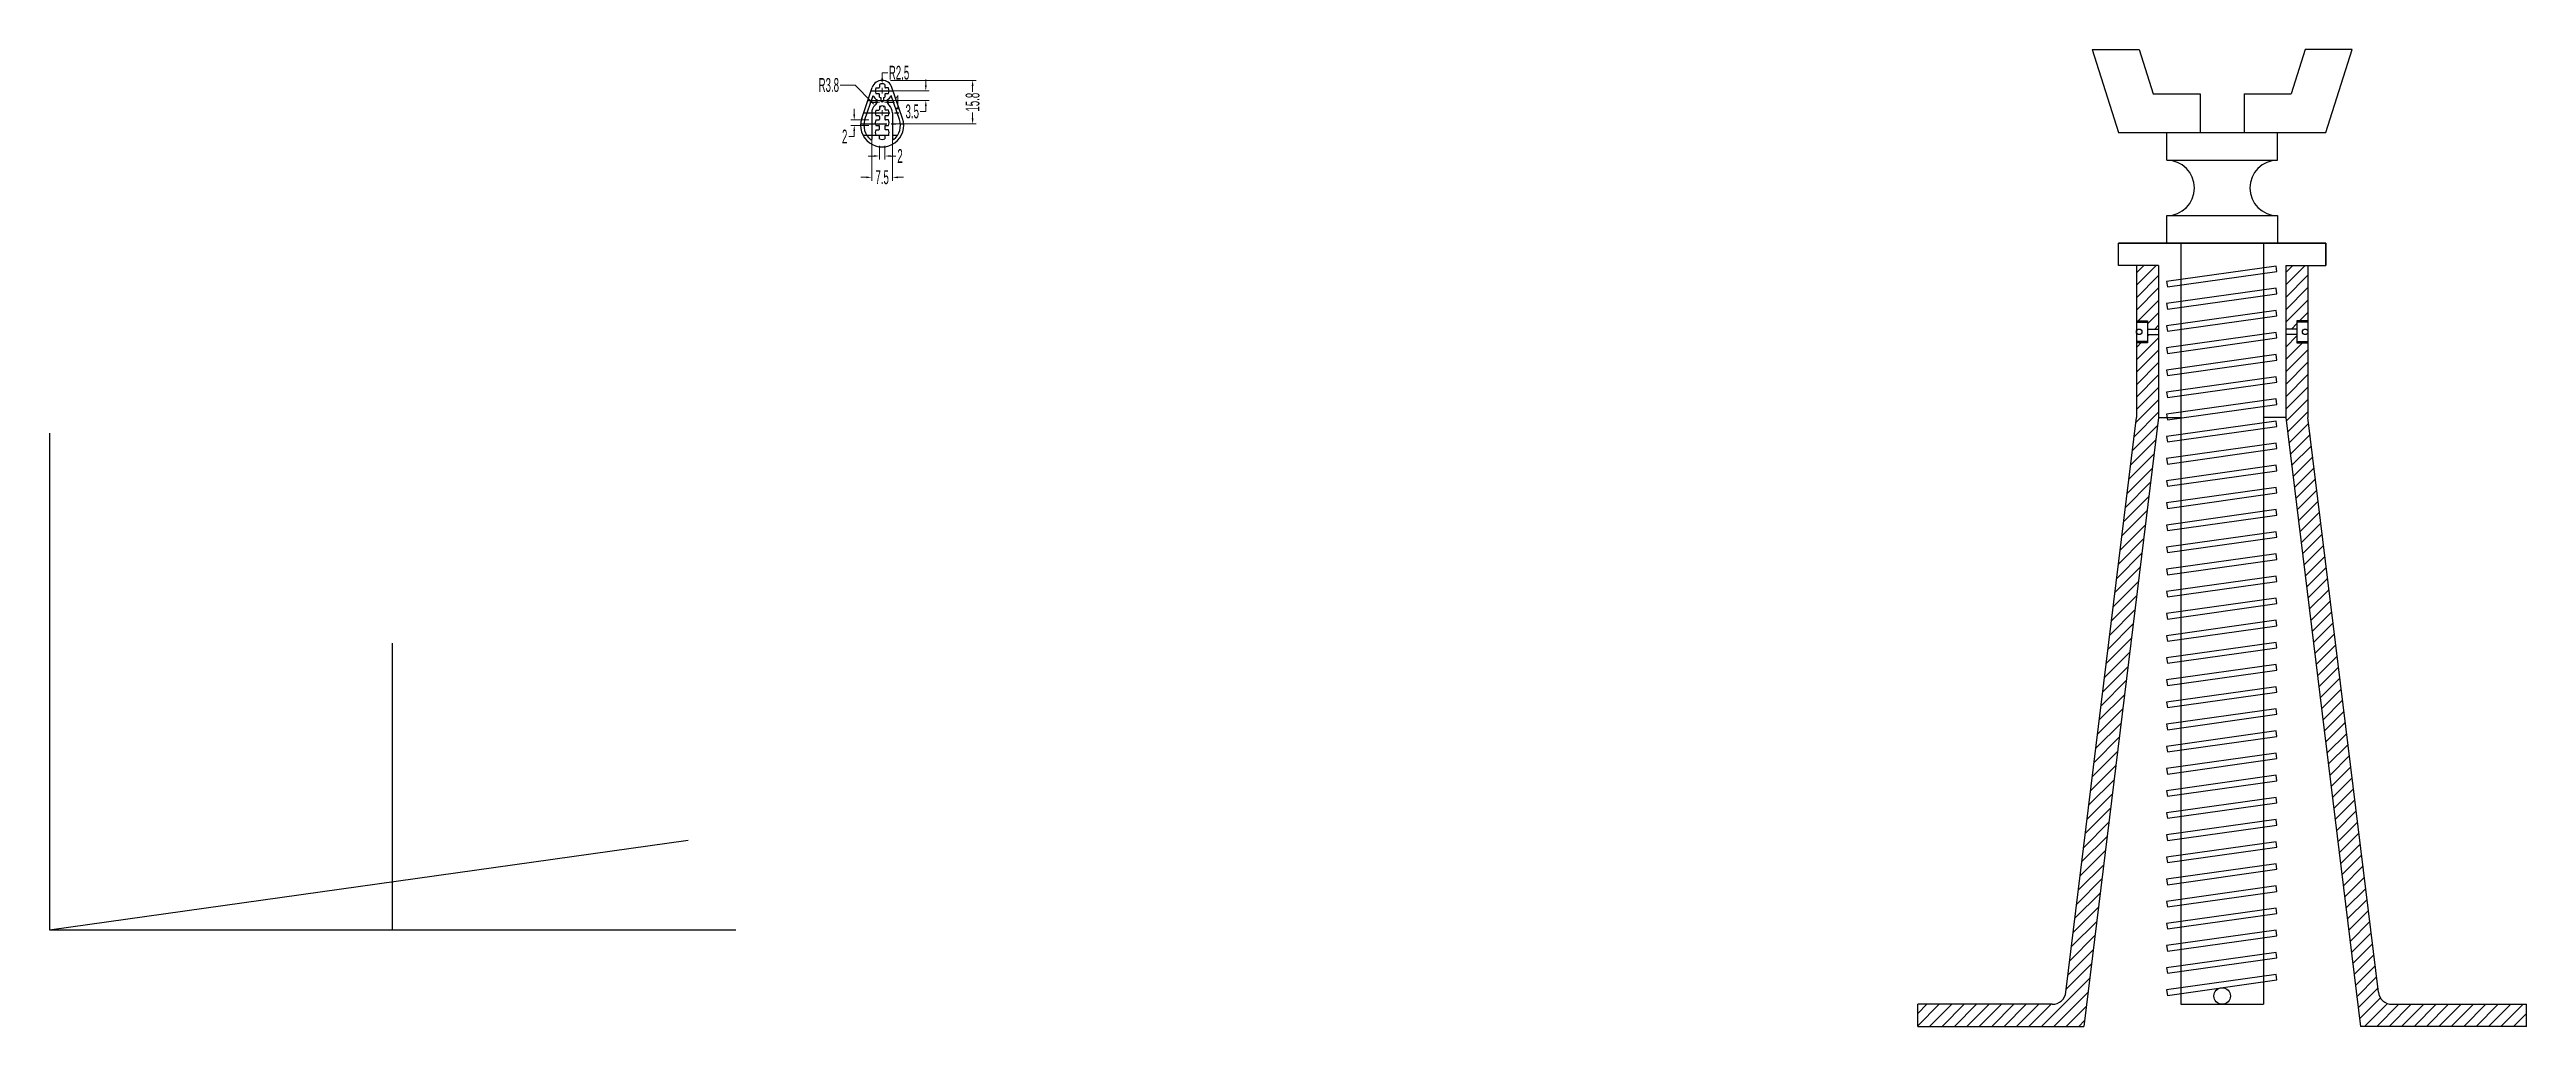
# Model space of a CAD drawing. Header units: millimetres. Extents: x 1568 to 31342, y 459 to 4403.
# Drawn here: x 18484 to 19379, y 2819 to 3172 of the extents above; entities that cross this region are included whole.
import ezdxf

# ---------------------------------------------------------------- set-up
doc = ezdxf.new("R2010")
doc.units = ezdxf.units.MM
doc.header["$LTSCALE"] = 0.5
doc.linetypes.add('CENTER2', pattern=[28.575, 19.05, -3.175, 3.175, -3.175])
doc.layers.add('doted line', color=7, linetype='CENTER2')
doc.layers.add('drawing', color=7, linetype='Continuous')
doc.styles.get("Standard").update_dxf_attribs({"font": 'arial.ttf', "width": 0.5})
doc.dimstyles.new('sarthak', dxfattribs={"dimtxt": 5, "dimasz": 2, "dimexe": 1.25, "dimexo": 3, "dimtad": 0, "dimtoh": 1, "dimdec": 1, "dimdsep": 46, "dimtxsty": 'Standard', "dimcen": 1, "dimclrd": 6, "dimclre": 6, "dimclrt": 6, "dimadec": 0, "dimazin": 0, "dimtfac": 1, "dimtdec": 1, "dimtofl": 0, "dimtmove": 0, "dimatfit": 3, "dimfxl": 1, "dimlwd": 0, "dimlwe": 0, "dimarcsym": 0})

msp = doc.modelspace()

# ---------------------------------------------------------------- blocks, each defined once
blk = doc.blocks.new('*D721')
at = {"layer": 'Defpoints', "color": 0, "transparency": 16777216}
for p in [(18783.6, 3140.45), (18785.6, 3140.45), (18785.6, 3133.72)]:
    blk.add_point(p, dxfattribs=at)
at = {"layer": 'doted line', "color": 6, "linetype": 'Continuous', "lineweight": 0, "transparency": 16777216}
for p, q in [((18783.6, 3137.45), (18783.6, 3132.47)), ((18785.6, 3137.45), (18785.6, 3132.47)), ((18781.6, 3133.72), (18779.6, 3133.72)), ((18787.6, 3133.72), (18789.6, 3133.72))]:
    blk.add_line(p, q, dxfattribs=at)
at = {"layer": 'doted line', "color": 6, "transparency": 16777216}
for points in [[(18781.6, 3134.06), (18781.6, 3133.39), (18783.6, 3133.72)], [(18787.6, 3134.06), (18787.6, 3133.39), (18785.6, 3133.72)]]:
    blk.add_solid(points, dxfattribs=at)
at = {"layer": 'doted line', "color": 6, "transparency": 16777216, "insert": (18791.06, 3133.72), "char_height": 5, "attachment_point": 5}
blk.add_mtext('2', dxfattribs=at)
blk = doc.blocks.new('*D722')
at = {"layer": 'Defpoints', "color": 0, "transparency": 16777216}
for p in [(18780.85, 3142.68), (18788.35, 3142.68), (18788.35, 3126.02)]:
    blk.add_point(p, dxfattribs=at)
at = {"layer": 'doted line', "color": 6, "linetype": 'Continuous', "lineweight": 0, "transparency": 16777216}
for p, q in [((18780.85, 3139.68), (18780.85, 3124.77)), ((18788.35, 3139.68), (18788.35, 3124.77)), ((18778.85, 3126.02), (18776.85, 3126.02)), ((18790.35, 3126.02), (18792.35, 3126.02))]:
    blk.add_line(p, q, dxfattribs=at)
at = {"layer": 'doted line', "color": 6, "transparency": 16777216}
for points in [[(18778.85, 3126.35), (18778.85, 3125.68), (18780.85, 3126.02)], [(18790.35, 3126.35), (18790.35, 3125.68), (18788.35, 3126.02)]]:
    blk.add_solid(points, dxfattribs=at)
at = {"layer": 'doted line', "color": 6, "transparency": 16777216, "insert": (18784.6, 3126.02), "char_height": 5, "attachment_point": 5}
blk.add_mtext('7.5', dxfattribs=at)
blk = doc.blocks.new('*D723')
at = {"layer": 'Defpoints', "color": 0, "transparency": 16777216}
for p in [(18784.86, 3157.31), (18784.86, 3153.81), (18800.39, 3153.81)]:
    blk.add_point(p, dxfattribs=at)
at = {"layer": 'doted line', "color": 6, "linetype": 'Continuous', "lineweight": 0, "transparency": 16777216}
for p, q in [((18800.39, 3159.31), (18800.39, 3161.31)), ((18787.86, 3157.31), (18801.64, 3157.31)), ((18787.86, 3153.81), (18801.64, 3153.81)), ((18800.39, 3151.81), (18800.39, 3149.81)), ((18800.39, 3149.81), (18798.39, 3149.81))]:
    blk.add_line(p, q, dxfattribs=at)
at = {"layer": 'doted line', "color": 6, "transparency": 16777216}
for points in [[(18800.05, 3159.31), (18800.72, 3159.31), (18800.39, 3157.31)], [(18800.05, 3151.81), (18800.72, 3151.81), (18800.39, 3153.81)]]:
    blk.add_solid(points, dxfattribs=at)
at = {"layer": 'doted line', "color": 6, "transparency": 16777216, "insert": (18795.48, 3149.81), "char_height": 5, "attachment_point": 5}
blk.add_mtext('3.5', dxfattribs=at)
blk = doc.blocks.new('*D724')
at = {"layer": 'Defpoints', "color": 0, "transparency": 16777216}
for p in [(18784.6, 3161.06), (18817.31, 3161.06), (18784.87, 3145.31)]:
    blk.add_point(p, dxfattribs=at)
at = {"layer": 'doted line', "color": 6, "linetype": 'Continuous', "lineweight": 0, "transparency": 16777216}
for p, q in [((18787.6, 3161.06), (18818.56, 3161.06)), ((18817.31, 3159.06), (18817.31, 3156.94)), ((18787.87, 3145.31), (18818.56, 3145.31)), ((18817.31, 3147.31), (18817.31, 3149.42))]:
    blk.add_line(p, q, dxfattribs=at)
at = {"layer": 'doted line', "color": 6, "transparency": 16777216}
for points in [[(18816.98, 3159.06), (18817.65, 3159.06), (18817.31, 3161.06)], [(18816.98, 3147.31), (18817.65, 3147.31), (18817.31, 3145.31)]]:
    blk.add_solid(points, dxfattribs=at)
at = {"layer": 'doted line', "color": 6, "transparency": 16777216, "insert": (18817.31, 3153.18), "char_height": 5, "attachment_point": 5, "rotation": 90}
blk.add_mtext('15.8', dxfattribs=at)
blk = doc.blocks.new('*D725')
at = {"layer": 'Defpoints', "color": 0, "transparency": 16777216}
for p in [(18784.1, 3154.33), (18785.1, 3154.33), (18785.1, 3153.11)]:
    blk.add_point(p, dxfattribs=at)
at = {"layer": 'doted line', "color": 6, "linetype": 'Continuous', "lineweight": 0, "transparency": 16777216}
for p, q in [((18782.1, 3153.11), (18780.1, 3153.11)), ((18784.1, 3151.33), (18784.1, 3151.86)), ((18785.1, 3151.33), (18785.1, 3151.86)), ((18787.1, 3153.11), (18789.1, 3153.11))]:
    blk.add_line(p, q, dxfattribs=at)
at = {"layer": 'doted line', "color": 6, "transparency": 16777216}
for points in [[(18782.1, 3153.44), (18782.1, 3152.78), (18784.1, 3153.11)], [(18787.1, 3153.44), (18787.1, 3152.78), (18785.1, 3153.11)]]:
    blk.add_solid(points, dxfattribs=at)
at = {"layer": 'doted line', "color": 6, "transparency": 16777216, "insert": (18790.19, 3153.11), "char_height": 5, "attachment_point": 5}
blk.add_mtext('1', dxfattribs=at)
blk = doc.blocks.new('*D720')
at = {"layer": 'Defpoints', "color": 0, "transparency": 16777216}
for p in [(18784.6, 3159.81), (18784.6, 3157.31)]:
    blk.add_point(p, dxfattribs=at)
at = {"layer": 'doted line', "color": 6, "linetype": 'Continuous', "lineweight": 0, "transparency": 16777216}
for p, q in [((18786.6, 3163.81), (18784.6, 3163.81)), ((18784.6, 3163.81), (18784.6, 3161.81))]:
    blk.add_line(p, q, dxfattribs=at)
at = {"layer": 'doted line', "color": 6, "lineweight": 0, "transparency": 16777216}
for p, q in [((18783.6, 3157.31), (18785.6, 3157.31)), ((18784.6, 3156.31), (18784.6, 3158.31))]:
    blk.add_line(p, q, dxfattribs=at)
at = {"layer": 'doted line', "color": 6, "transparency": 16777216}
blk.add_solid([(18784.27, 3161.81), (18784.94, 3161.81), (18784.6, 3159.81)], dxfattribs=at)
at = {"layer": 'doted line', "color": 6, "transparency": 16777216, "insert": (18790.71, 3163.81), "char_height": 5, "attachment_point": 5}
blk.add_mtext('R2.5', dxfattribs=at)
blk = doc.blocks.new('*D726')
at = {"layer": 'Defpoints', "color": 0, "transparency": 16777216}
for p in [(18782, 3152.01), (18784.6, 3149.31)]:
    blk.add_point(p, dxfattribs=at)
at = {"layer": 'doted line', "color": 6, "linetype": 'Continuous', "lineweight": 0, "transparency": 16777216}
for p, q in [((18769.43, 3159.37), (18774.9, 3159.37)), ((18774.9, 3159.37), (18780.61, 3153.45))]:
    blk.add_line(p, q, dxfattribs=at)
at = {"layer": 'doted line', "color": 6, "lineweight": 0, "transparency": 16777216}
for p, q in [((18783.6, 3149.31), (18785.6, 3149.31)), ((18784.6, 3148.31), (18784.6, 3150.31))]:
    blk.add_line(p, q, dxfattribs=at)
at = {"layer": 'doted line', "color": 6, "transparency": 16777216}
blk.add_solid([(18780.85, 3153.68), (18780.37, 3153.21), (18782, 3152.01)], dxfattribs=at)
at = {"layer": 'doted line', "color": 6, "transparency": 16777216, "insert": (18765.33, 3159.37), "char_height": 5, "attachment_point": 5}
blk.add_mtext('R3.8', dxfattribs=at)
blk = doc.blocks.new('*D727')
at = {"layer": 'Defpoints', "color": 0, "transparency": 16777216}
for p in [(18774.51, 3144.76), (18782.83, 3146.76), (18782.83, 3144.76)]:
    blk.add_point(p, dxfattribs=at)
at = {"layer": 'doted line', "color": 6, "linetype": 'Continuous', "lineweight": 0, "transparency": 16777216}
for p, q in [((18779.83, 3146.76), (18773.26, 3146.76)), ((18779.83, 3144.76), (18773.26, 3144.76)), ((18774.51, 3148.76), (18774.51, 3150.76)), ((18774.51, 3140.76), (18772.51, 3140.76)), ((18774.51, 3142.76), (18774.51, 3140.76))]:
    blk.add_line(p, q, dxfattribs=at)
at = {"layer": 'doted line', "color": 6, "transparency": 16777216}
for points in [[(18774.18, 3148.76), (18774.85, 3148.76), (18774.51, 3146.76)], [(18774.18, 3142.76), (18774.85, 3142.76), (18774.51, 3144.76)]]:
    blk.add_solid(points, dxfattribs=at)
at = {"layer": 'doted line', "color": 6, "transparency": 16777216, "insert": (18771.06, 3140.76), "char_height": 5, "attachment_point": 5}
blk.add_mtext('2', dxfattribs=at)

# ---------------------------------------------------------------- dimensions: what is measured, and where the dimension line sits
at = {"layer": 'doted line'}
dim = msp.add_radius_dim(center=(18784.604, 3149.306), mpoint=(18782.001, 3152.006), dimstyle='sarthak', dxfattribs=at)
dim.commit()
dim.dimension.update_dxf_attribs({"geometry": '*D726', "text_midpoint": (18765.33, 3159.369), "dimtype": 164})
dim = msp.add_radius_dim(center=(18784.604, 3157.306), mpoint=(18784.604, 3159.806), dimstyle='sarthak', dxfattribs=at)
dim.commit()
dim.dimension.update_dxf_attribs({"geometry": '*D720', "text_midpoint": (18790.71, 3163.806)})
for base, p1, p2, picture, middle in [((18817.312519924, 3161.055682022), (18784.86554369, 3145.305682022), (18784.603884632, 3161.055682022), '*D724', (18817.312519924, 3153.180682022)), ((18800.387, 3153.806), (18784.856, 3157.306), (18784.856, 3153.806), '*D723', (18795.477, 3149.806)), ((18774.515, 3144.764), (18782.833, 3146.764), (18782.833, 3144.764), '*D727', (18771.062, 3140.764))]:
    dim = msp.add_linear_dim(base=base, p1=p1, p2=p2, angle=90, dimstyle='sarthak', dxfattribs=at)
    dim.commit()
    dim.dimension.update_dxf_attribs({"geometry": picture, "text_midpoint": middle})
for base, p1, p2, picture, middle in [((18785.104, 3153.111), (18784.104, 3154.331), (18785.104, 3154.331), '*D725', (18790.189, 3153.111)), ((18788.354, 3126.018), (18780.854, 3142.683), (18788.354, 3142.683), '*D722', (18784.604, 3126.018)), ((18785.604, 3133.723), (18783.604, 3140.452), (18785.604, 3140.452), '*D721', (18791.057, 3133.723))]:
    dim = msp.add_linear_dim(base=base, p1=p1, p2=p2, dimstyle='sarthak', dxfattribs=at)
    dim.commit()
    dim.dimension.update_dxf_attribs({"geometry": picture, "text_midpoint": middle})

# ---------------------------------------------------------------- hatches: boundary and pattern name
at = {"layer": 'drawing', "true_color": 0xffffff}
h = msp.add_hatch(dxfattribs=at)
h.set_pattern_fill('ANSI31')
h.paths.add_polyline_path([(19246.009, 3094.19), (19238.009, 3094.19), (19238.009, 3073.69), (19242.009, 3073.69), (19242.009, 3071.19), (19246.009, 3071.19)])
h.paths.add_polyline_path([(19246.009, 3069.19), (19242.009, 3069.19), (19242.009, 3066.69), (19238.009, 3066.69), (19238.009, 3039.19), (19212.53, 2831.581, -0.3788822), (19207.567, 2827.19), (19159.009, 2827.19), (19159.009, 2819.19), (19219.009, 2819.19), (19246.009, 3039.19)])
h.paths.add_polyline_path([(19300.009, 3066.69), (19296.009, 3066.69), (19296.009, 3069.19), (19292.009, 3069.19), (19292.009, 3039.19), (19319.009, 2819.19), (19379.009, 2819.19), (19379.009, 2827.19), (19330.451, 2827.19, -0.3788822), (19325.488, 2831.581), (19300.009, 3039.19)])
h.paths.add_polyline_path([(19300.009, 3094.19), (19292.009, 3094.19), (19292.009, 3071.19), (19296.009, 3071.19), (19296.009, 3073.69), (19300.009, 3073.69)])

# ---------------------------------------------------------------- linework, layer by layer
for p, q in [((18777.224, 3147.317), (18781.056, 3158.519)), ((18778.359, 3146.929), (18781.301, 3155.529)), ((18782.313, 3158.306), (18783.354, 3158.306)), ((18782.313, 3156.306), (18783.354, 3156.306)), ((18782.839, 3153.997), (18782.839, 3153.874)), ((18783.604, 3159.597), (18783.604, 3158.556)), ((18783.604, 3155.014), (18783.604, 3156.056)), ((18785.604, 3159.597), (18785.604, 3158.556)), ((18785.604, 3156.056), (18785.604, 3155.014)), ((18786.895, 3158.306), (18785.854, 3158.306)), ((18785.854, 3156.306), (18786.895, 3156.306)), ((18786.369, 3153.997), (18786.369, 3153.874)), ((18790.849, 3146.929), (18787.907, 3155.529)), ((18791.984, 3147.317), (18788.152, 3158.519)), ((18780.854, 3149.306), (18780.854, 3139.861)), ((18782.313, 3150.306), (18783.354, 3150.306)), ((18782.313, 3148.306), (18783.354, 3148.306)), ((18782.313, 3146.764), (18783.354, 3146.764)), ((18782.313, 3144.764), (18783.354, 3144.764)), ((18782.313, 3143.223), (18783.354, 3143.223)), ((18783.604, 3151.597), (18783.604, 3150.556)), ((18783.604, 3148.056), (18783.604, 3147.014)), ((18783.604, 3143.473), (18783.604, 3144.514)), ((18785.604, 3151.597), (18785.604, 3150.556)), ((18785.604, 3148.056), (18785.604, 3147.014)), ((18785.604, 3144.514), (18785.604, 3143.473)), ((18786.895, 3150.306), (18785.854, 3150.306)), ((18785.854, 3148.306), (18786.895, 3148.306)), ((18786.895, 3146.764), (18785.854, 3146.764)), ((18785.854, 3144.764), (18786.895, 3144.764)), ((18786.895, 3143.223), (18785.854, 3143.223)), ((18788.354, 3149.306), (18788.354, 3139.861)), ((18782.313, 3141.223), (18783.354, 3141.223)), ((18783.604, 3139.932), (18783.604, 3140.973)), ((18785.604, 3140.973), (18785.604, 3139.932)), ((18785.854, 3141.223), (18786.895, 3141.223))]:
    msp.add_line(p, q)
for centre, radius, start, end in [((18784.604, 3157.306), 3.75, 18.884441, 161.115559), ((18784.604, 3149.306), 3.75, 133.031473, 180), ((18784.604, 3157.306), 3.75, 208.271916, 241.92242), ((18780.339, 3153.874), 2.5, 313.031473, 0), ((18784.604, 3157.306), 2.5, 156.421822, 203.578178), ((18783.354, 3158.556), 0.25, 270, 360), ((18783.354, 3156.056), 0.25, 0, 90), ((18784.604, 3157.306), 2.5, 66.421822, 113.578178), ((18784.604, 3157.306), 2.5, 246.421822, 258.463041), ((18784.604, 3149.306), 2.5, 66.421822, 113.578178), ((18784.604, 3153.806), 0.5, 180, 0), ((18784.604, 3157.306), 2.5, 281.536959, 293.578178), ((18785.854, 3158.556), 0.25, 180, 270), ((18785.854, 3156.056), 0.25, 90, 180), ((18784.604, 3157.306), 3.75, 298.07758, 331.728084), ((18788.869, 3153.874), 2.5, 180, 226.968527), ((18784.604, 3157.306), 2.5, 336.421822, 23.578178), ((18784.604, 3149.306), 3.75, 0, 46.968527), ((18784.604, 3144.793), 7.8, 161.115559, 18.884441), ((18784.604, 3144.793), 6.6, 161.115136, 230.955687), ((18784.604, 3149.306), 2.5, 156.421822, 203.578178), ((18784.604, 3145.764), 2.5, 156.421822, 203.578178), ((18784.604, 3142.223), 2.5, 156.421822, 203.578178), ((18783.354, 3150.556), 0.25, 270, 360), ((18783.354, 3148.056), 0.25, 0, 90), ((18783.354, 3147.014), 0.25, 270, 360), ((18783.354, 3144.514), 0.25, 0, 90), ((18783.354, 3143.473), 0.25, 270, 360), ((18785.854, 3150.556), 0.25, 180, 270), ((18785.854, 3148.056), 0.25, 90, 180), ((18785.854, 3147.014), 0.25, 180, 270), ((18785.854, 3144.514), 0.25, 90, 180), ((18785.854, 3143.473), 0.25, 180, 270), ((18784.604, 3149.306), 2.5, 336.421822, 23.578178), ((18784.604, 3145.764), 2.5, 336.421822, 23.578178), ((18784.604, 3142.223), 2.5, 336.421822, 23.578178), ((18784.604, 3144.793), 6.6, 309.044313, 18.884865), ((18780.604, 3139.861), 0.25, 230.955687, 0), ((18783.354, 3140.973), 0.25, 0, 90), ((18784.604, 3142.223), 2.5, 246.421822, 293.578178), ((18785.854, 3140.973), 0.25, 90, 180), ((18788.604, 3139.861), 0.25, 180, 309.044313)]:
    msp.add_arc(centre, radius, start, end)
at = {"layer": 'doted line'}
for p, q in [((18779.443, 3153.806), (18789.764, 3153.806)), ((18780.641, 3157.306), (18788.567, 3157.306)), ((18784.104, 3154.856), (18784.104, 3153.806)), ((18785.104, 3154.856), (18785.104, 3153.806)), ((18776.821, 3145.306), (18792.387, 3145.306)), ((18777.904, 3149.306), (18791.304, 3149.306)), ((18777.627, 3141.306), (18791.581, 3141.306))]:
    msp.add_line(p, q, dxfattribs=at)
at = {"layer": 'drawing'}
for p, q in [((19222.009, 3172.19), (19231.509, 3142.19)), ((19222.009, 3172.19), (19239.009, 3172.19)), ((19239.009, 3172.19), (19244.009, 3156.19)), ((19299.009, 3172.19), (19294.009, 3156.19)), ((19316.009, 3172.19), (19299.009, 3172.19)), ((19306.509, 3142.19), (19316.009, 3172.19)), ((19244.009, 3156.19), (19261.009, 3156.19)), ((19261.009, 3156.19), (19261.009, 3142.19)), ((19277.009, 3156.19), (19277.009, 3142.19)), ((19277.009, 3156.19), (19294.009, 3156.19)), ((19231.509, 3142.19), (19306.509, 3142.19)), ((19249.009, 3132.19), (19249.009, 3142.19)), ((19289.009, 3132.19), (19289.009, 3142.19)), ((19249.009, 3132.19), (19289.009, 3132.19)), ((19249.009, 3102.19), (19249.009, 3112.19)), ((19249.009, 3112.19), (19289.009, 3112.19)), ((19289.009, 3112.19), (19289.009, 3102.19)), ((19231.509, 3102.19), (19306.509, 3102.19)), ((19231.509, 3094.19), (19231.509, 3102.19)), ((19306.509, 3102.19), (19231.509, 3102.19)), ((19289.009, 3102.19), (19249.009, 3102.19)), ((19254.009, 3102.19), (19254.009, 2827.19)), ((19284.009, 3102.19), (19284.009, 2827.19)), ((19306.509, 3102.19), (19306.509, 3094.19)), ((19306.509, 3094.19), (19306.509, 3102.19)), ((19246.009, 3094.19), (19231.509, 3094.19)), ((19238.009, 3094.19), (19238.009, 3039.19)), ((19246.009, 3094.19), (19246.009, 3039.19)), ((19284.009, 3094.19), (19284.009, 2827.19)), ((19292.009, 3094.19), (19306.509, 3094.19)), ((19292.009, 3094.19), (19292.009, 3039.19)), ((19300.009, 3094.19), (19300.009, 3039.19)), ((19238.009, 3074.19), (19242.009, 3074.19)), ((19238.009, 3073.69), (19242.009, 3073.69)), ((19242.009, 3074.19), (19242.009, 3066.19)), ((19242.009, 3071.19), (19246.009, 3071.19)), ((19296.009, 3071.19), (19292.009, 3071.19)), ((19296.009, 3074.19), (19296.009, 3066.19)), ((19300.009, 3074.19), (19296.009, 3074.19)), ((19300.009, 3073.69), (19296.009, 3073.69)), ((19242.009, 3066.69), (19238.009, 3066.69)), ((19242.009, 3066.19), (19238.009, 3066.19)), ((19242.009, 3069.19), (19246.009, 3069.19)), ((19296.009, 3069.19), (19292.009, 3069.19)), ((19296.009, 3066.69), (19300.009, 3066.69)), ((19296.009, 3066.19), (19300.009, 3066.19)), ((19212.53, 2831.581), (19238.009, 3039.19)), ((19246.009, 3039.19), (19219.009, 2819.19)), ((19246.009, 3039.19), (19254.009, 3039.19)), ((19292.009, 3039.19), (19284.009, 3039.19)), ((19292.009, 3039.19), (19319.009, 2819.19)), ((19325.488, 2831.581), (19300.009, 3039.19)), ((18483.624, 3033.55), (18483.624, 2854.102)), ((18607.655, 2854.102), (18607.655, 2957.744)), ((18483.624, 2854.102), (18714.533, 2886.554)), ((18483.624, 2854.102), (18731.686, 2854.102)), ((19159.009, 2819.19), (19159.009, 2827.19)), ((19207.567, 2827.19), (19159.009, 2827.19)), ((19254.009, 2827.19), (19284.009, 2827.19)), ((19330.451, 2827.19), (19379.009, 2827.19)), ((19379.009, 2819.19), (19379.009, 2827.19)), ((19159.009, 2819.19), (19219.009, 2819.19)), ((19379.009, 2819.19), (19319.009, 2819.19))]:
    msp.add_line(p, q, dxfattribs=at)
for points in [[(19288.536, 3093.954), (19248.925, 3088.387), (19249.204, 3086.406), (19288.814, 3091.973)], [(19288.536, 3085.954), (19248.925, 3080.387), (19249.204, 3078.406), (19288.814, 3083.973)], [(19288.536, 3077.954), (19248.925, 3072.387), (19249.204, 3070.406), (19288.814, 3075.973)], [(19288.536, 3069.954), (19248.925, 3064.387), (19249.204, 3062.406), (19288.814, 3067.973)], [(19288.536, 3061.954), (19248.925, 3056.387), (19249.204, 3054.406), (19288.814, 3059.973)], [(19288.536, 3053.954), (19248.925, 3048.387), (19249.204, 3046.406), (19288.814, 3051.973)], [(19288.536, 3045.954), (19248.925, 3040.387), (19249.204, 3038.406), (19288.814, 3043.973)], [(19288.536, 3037.954), (19248.925, 3032.387), (19249.204, 3030.406), (19288.814, 3035.973)], [(19288.536, 3029.954), (19248.925, 3024.387), (19249.204, 3022.406), (19288.814, 3027.973)], [(19288.536, 3021.954), (19248.925, 3016.387), (19249.204, 3014.406), (19288.814, 3019.973)], [(19288.536, 3013.954), (19248.925, 3008.387), (19249.204, 3006.406), (19288.814, 3011.973)], [(19288.536, 3005.954), (19248.925, 3000.387), (19249.204, 2998.406), (19288.814, 3003.973)], [(19288.536, 2997.954), (19248.925, 2992.387), (19249.204, 2990.406), (19288.814, 2995.973)], [(19288.536, 2989.954), (19248.925, 2984.387), (19249.204, 2982.406), (19288.814, 2987.973)], [(19288.536, 2981.954), (19248.925, 2976.387), (19249.204, 2974.406), (19288.814, 2979.973)], [(19288.536, 2973.954), (19248.925, 2968.387), (19249.204, 2966.406), (19288.814, 2971.973)], [(19288.536, 2965.954), (19248.925, 2960.387), (19249.204, 2958.406), (19288.814, 2963.973)], [(19288.536, 2957.954), (19248.925, 2952.387), (19249.204, 2950.406), (19288.814, 2955.973)], [(19288.536, 2949.954), (19248.925, 2944.387), (19249.204, 2942.406), (19288.814, 2947.973)], [(19288.536, 2941.954), (19248.925, 2936.387), (19249.204, 2934.406), (19288.814, 2939.973)], [(19288.536, 2933.954), (19248.925, 2928.387), (19249.204, 2926.406), (19288.814, 2931.973)], [(19288.536, 2925.954), (19248.925, 2920.387), (19249.204, 2918.406), (19288.814, 2923.973)], [(19288.536, 2917.954), (19248.925, 2912.387), (19249.204, 2910.406), (19288.814, 2915.973)], [(19288.536, 2909.954), (19248.925, 2904.387), (19249.204, 2902.406), (19288.814, 2907.973)], [(19288.536, 2901.954), (19248.925, 2896.387), (19249.204, 2894.406), (19288.814, 2899.973)], [(19288.536, 2893.954), (19248.925, 2888.387), (19249.204, 2886.406), (19288.814, 2891.973)], [(19288.536, 2885.954), (19248.925, 2880.387), (19249.204, 2878.406), (19288.814, 2883.973)], [(19288.536, 2877.954), (19248.925, 2872.387), (19249.204, 2870.406), (19288.814, 2875.973)], [(19288.536, 2869.954), (19248.925, 2864.387), (19249.204, 2862.406), (19288.814, 2867.973)], [(19288.536, 2861.954), (19248.925, 2856.387), (19249.204, 2854.406), (19288.814, 2859.973)], [(19288.536, 2853.954), (19248.925, 2848.387), (19249.204, 2846.406), (19288.814, 2851.973)], [(19288.536, 2845.954), (19248.925, 2840.387), (19249.204, 2838.406), (19288.814, 2843.973)], [(19288.536, 2845.954), (19248.925, 2840.387), (19249.204, 2838.406), (19288.814, 2843.973)], [(19288.536, 2837.954), (19248.925, 2832.387), (19249.204, 2830.406), (19288.814, 2835.973)]]:
    msp.add_lwpolyline(points, close=True, dxfattribs=at)
for centre, radius in [((19239.009, 3070.19), 1), ((19299.009, 3070.19), 1), ((19269.009, 2830.19), 3)]:
    msp.add_circle(centre, radius, dxfattribs=at)
for centre, radius, start, end in [((19249.009, 3122.19), 10, 270, 90), ((19289.009, 3122.19), 10, 90, 270), ((19207.567, 2832.19), 5, 270, 353.003234), ((19330.451, 2832.19), 5, 186.996766, 270)]:
    msp.add_arc(centre, radius, start, end, dxfattribs=at)

msp.set_redraw_order([(e.dxf.handle, doc.entitydb.next_handle()) for e in msp.query("TEXT MTEXT ATTDEF DIMENSION ARC_DIMENSION")])  # texts and dimensions are drawn at this point

doc.saveas('drawing.dxf')
